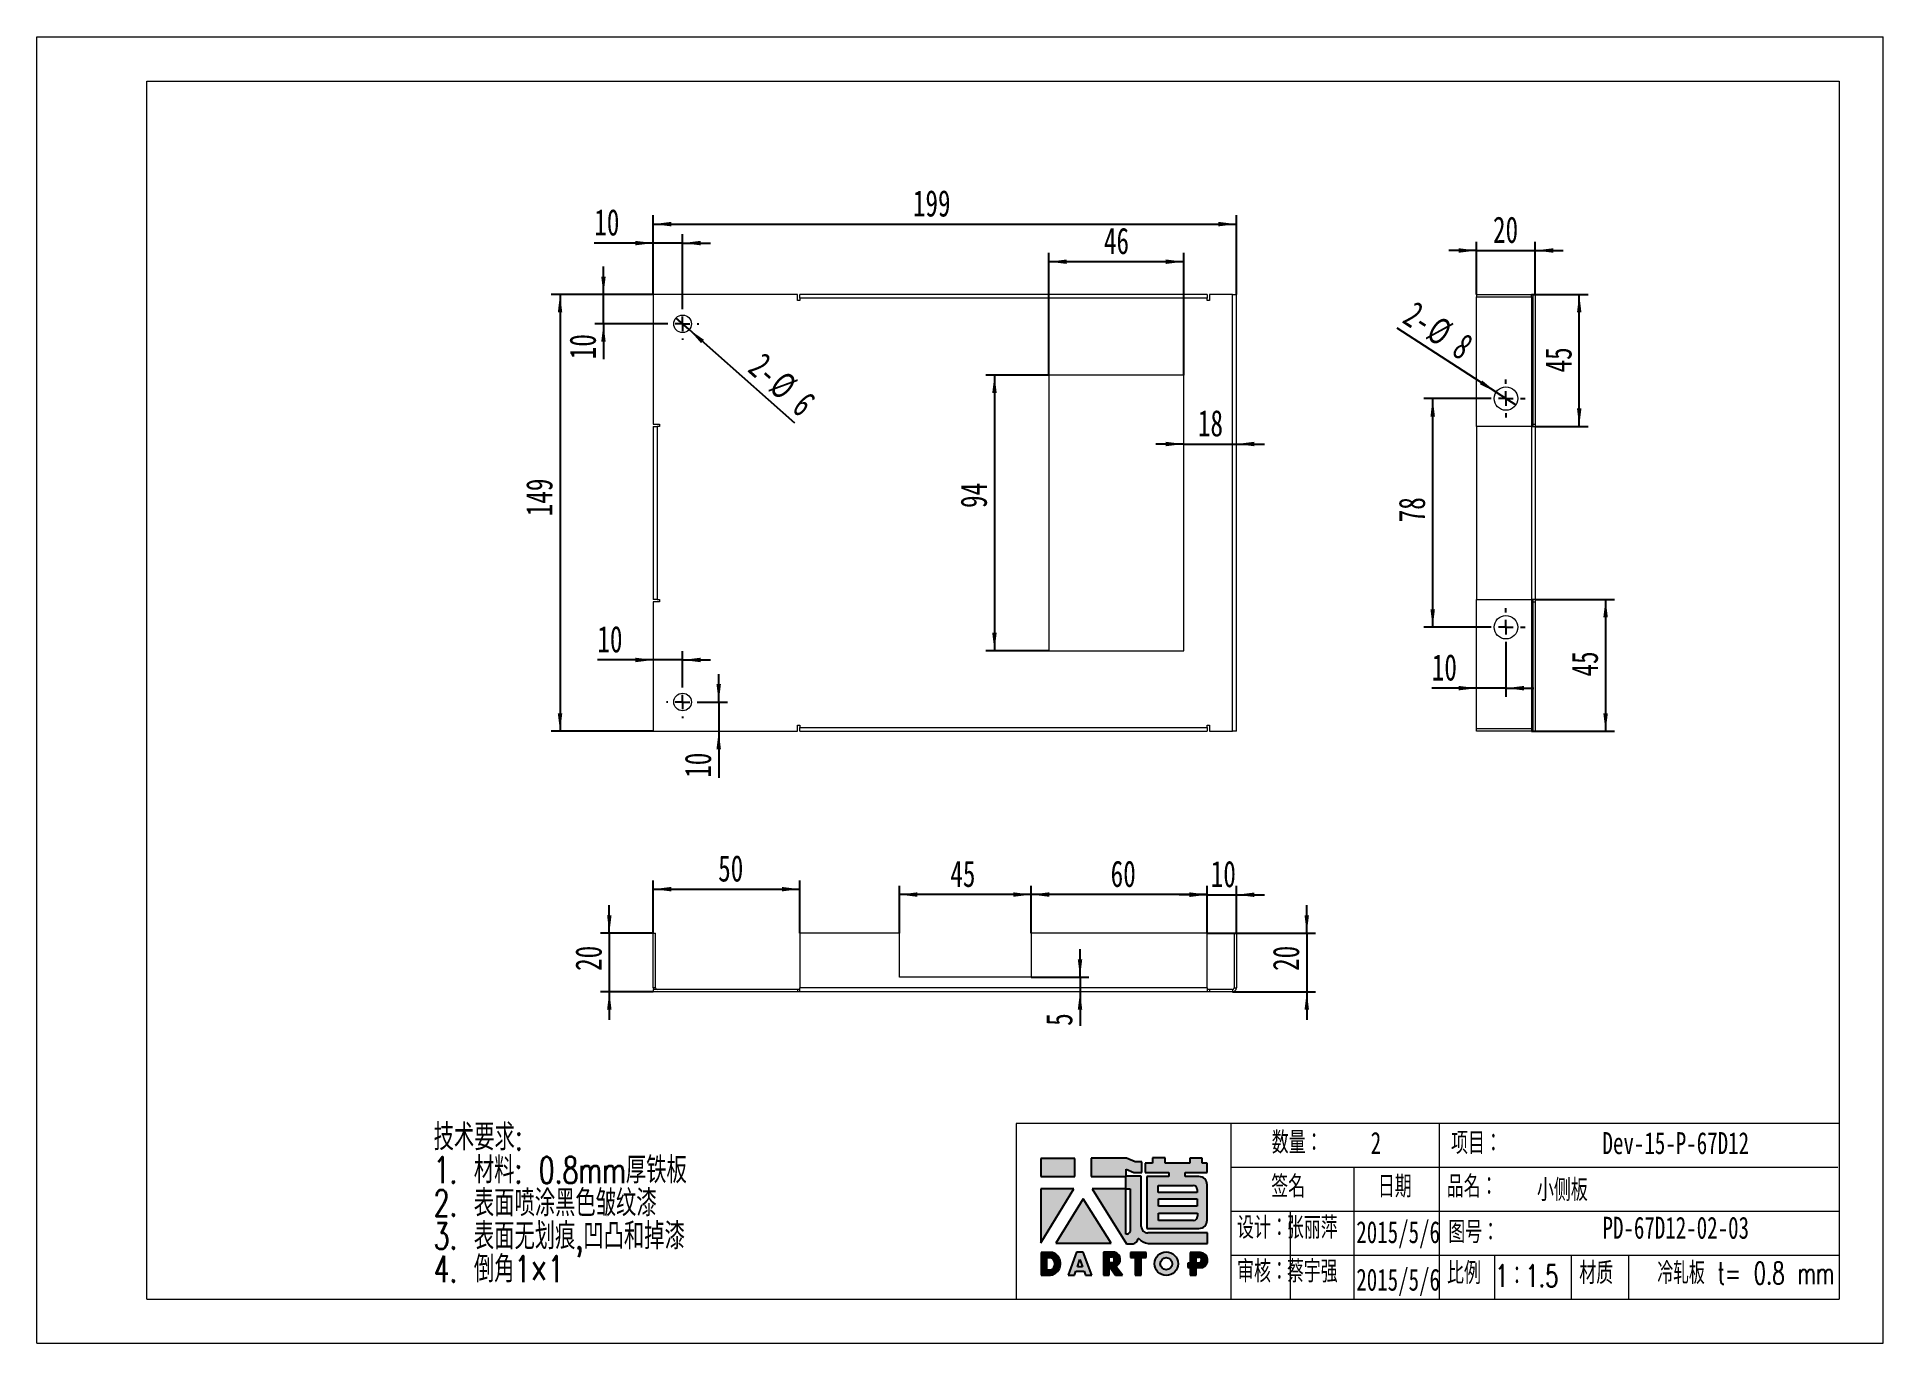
# Model space of a CAD drawing. Header units: millimetres. Extents: x 0 to 420, y 0 to 297.
import ezdxf

# ---------------------------------------------------------------- set-up
doc = ezdxf.new("R2010")
doc.units = ezdxf.units.MM
for name, color, linetype in [('10', 7, 'Continuous'), ('5', 7, 'Continuous'), ('9', 7, 'Continuous')]:
    doc.layers.add(name, color=color, linetype=linetype)
doc.layers.add('A-TITLEBLOCK', color=7, linetype='Continuous', lineweight=15)
doc.styles.add('SLDTEXTSTYLE0', font='TXT', dxfattribs={"width": 0.7, "bigfont": 'bigfont'})
doc.styles.add('SLDTEXTSTYLE1', font='TXT', dxfattribs={"width": 0.7})
doc.styles.add('SLDTEXTSTYLE2', font='TXT', dxfattribs={"width": 0.6538461538461539, "bigfont": 'bigfont'})
doc.dimstyles.new('SLDDIMSTYLE0', dxfattribs={"dimtxt": 6, "dimasz": 4.08, "dimexe": 0, "dimexo": 0.0625, "dimgap": 1.5, "dimtad": 2, "dimlfac": 1.5, "dimrnd": 1e-09, "dimzin": 12, "dimdsep": 46, "dimtxsty": 'SLDTEXTSTYLE1', "dimsah": 1, "dimcen": 0.09, "dimadec": 0, "dimazin": 3, "dimtfac": 1, "dimtmove": 0, "dimatfit": 0, "dimfxl": 0, "dimfrac": 2, "dimtolj": 1, "dimtzin": 12, "dimarcsym": 0})
doc.dimstyles.new('SLDDIMSTYLE1', dxfattribs={"dimtxt": 6, "dimasz": 4.08, "dimexe": 0, "dimexo": 0.0625, "dimgap": 1.5, "dimtad": 2, "dimlfac": 1.5, "dimrnd": 1e-09, "dimzin": 12, "dimdsep": 46, "dimtxsty": 'SLDTEXTSTYLE1', "dimsah": 1, "dimcen": 0.09, "dimadec": 0, "dimazin": 3, "dimtfac": 1, "dimtofl": 0, "dimtmove": 0, "dimatfit": 3, "dimfxl": 0, "dimfrac": 2, "dimtolj": 1, "dimtzin": 12, "dimarcsym": 0})
doc.dimstyles.new('SLDDIMSTYLE2', dxfattribs={"dimtxt": 6, "dimasz": 4.08, "dimexe": 0, "dimexo": 0.0625, "dimgap": 1.5, "dimtad": 2, "dimlfac": 1.5, "dimrnd": 1e-09, "dimzin": 12, "dimdsep": 46, "dimtxsty": 'SLDTEXTSTYLE1', "dimblk1": 'NONE', "dimsah": 1, "dimcen": 0, "dimadec": 0, "dimazin": 3, "dimtfac": 1, "dimtmove": 0, "dimatfit": 3, "dimldrblk": 'NONE', "dimfxl": 0, "dimfrac": 2, "dimtolj": 1, "dimtzin": 12, "dimarcsym": 0})

msp = doc.modelspace()

# ---------------------------------------------------------------- texts
at = {"layer": 'A-TITLEBLOCK', "char_height": 5, "attachment_point": 1}
for s, insert, style in [('\\M+19094\\M+197CA\\M+18146', (281.0094267019112, 48.30009553161197), 'SLDTEXTSTYLE0'), ('2', (303.5091443978695, 48.23617575854263), 'SLDTEXTSTYLE1'), ('项\\M+196DA\\M+18146', (321.7969634785719, 48.17757254971441), 'SLDTEXTSTYLE0'), ('Dev-15-P-67D12', (356.2498331785072, 48.17757266612975), 'SLDTEXTSTYLE1'), ('签\\M+196BC', (280.8922542464589, 38.31489987202549), 'SLDTEXTSTYLE0'), ('\\M+193FA\\M+18AFA', (305.1421560770414, 38.31489987202549), 'SLDTEXTSTYLE0'), ('\\M+19569\\M+196BC\\M+18146', (320.8240622111781, 38.31489987202558), 'SLDTEXTSTYLE0'), ('\\M+18FAC侧\\M+194C2', (341.338748768423, 37.51797623285471), 'SLDTEXTSTYLE0'), ('设计\\M+18146', (273.1074664811462, 28.93932295717106), 'SLDTEXTSTYLE0'), ('张丽\\M+1E4CA', (284.4494048253, 28.93932307358638), 'SLDTEXTSTYLE0'), ('2015/5/6', (300.2309460937724, 27.9393233753349), 'SLDTEXTSTYLE1'), ('图\\M+18D86\\M+18146', (321.165024448411, 27.93932325891958), 'SLDTEXTSTYLE0'), ('PD-67D12-02-03', (356.2498331785072, 28.93932307358637), 'SLDTEXTSTYLE1'), ('审\\M+18A6A\\M+18146', (273.1074664811461, 19.00552373053996), 'SLDTEXTSTYLE0'), ('\\M+1E4EF\\M+18946强', (284.4494048253, 19.00552384695528), 'SLDTEXTSTYLE0'), ('2015/5/6', (300.2309460937725, 17.12635726808131), 'SLDTEXTSTYLE1'), ('\\M+194E4\\M+197E1', (320.8909396574586, 18.62635693187385), 'SLDTEXTSTYLE0'), ('1\\M+181461.5', (331.863569109948, 18.00552414870381), 'SLDTEXTSTYLE0'), ('\\M+18DDE质', (350.9636854607982, 18.62635693187384), 'SLDTEXTSTYLE0'), ('\\M+197E2轧\\M+194C2 t= 0.8 mm', (368.7200211266108, 18.62635693187383), 'SLDTEXTSTYLE2')]:
    msp.add_mtext(s, dxfattribs=dict(at, insert=insert, style=style))

# ---------------------------------------------------------------- blocks, each defined once
blk = doc.blocks.new('块1')
at = {"layer": '5'}
for color, points in [(12, [(7.729822768506202, 22.48677738498255), (7.729822768506202, 26.56118224098179), (-0.0686108220727677, 26.56118224098179), (-0.0686108220727677, 22.48677738498255)]), (12, [(-0.04771970653583146, 7.347302008803423), (7.478762869193744, 19.63603448538186), (-0.04771970653583146, 19.63603448538186)]), (12, [(15.94076426689367, 7.265444282803157), (9.565125609747485, 17.40596668841406), (3.412508775829825, 7.265444282803157)]), (8, [(23.89569797004904, 4.063712587108565), (23.89569797004904, 5.190604751141469), (20.33522878362937, 5.190604751141469), (20.33522878362937, 4.061015724040494), (21.44612302452459, 4.061015724040494), (21.44612302452459, -0.00950247634592081), (22.77619072523319, -0.00950247634592081), (22.77619072523319, 4.063712587108565)])]:
    blk.add_hatch(color=color, dxfattribs=at).paths.add_polyline_path(points, flags=0)
h = blk.add_hatch(color=12, dxfattribs=at)
edge = h.paths.add_edge_path(flags=0)
edge.add_line((19.38394999689552, 22.56062384129394), (19.38394999689552, 24.08498602951054))
edge.add_line((19.38394999689552, 24.08498602951054), (21.10508472331591, 23.34144501836078))
edge.add_line((21.10508472331591, 23.34144501836078), (22.96586006538915, 23.34144501836078))
edge.add_line((22.96586006538915, 23.34144501836078), (22.96586006538915, 25.80423623399326))
edge.add_line((22.96586006538915, 25.80423623399326), (21.4307295709883, 25.80423623399326))
edge.add_line((21.4307295709883, 25.80423623399326), (19.43049686857645, 26.59417915377503))
edge.add_line((19.43049686857645, 26.59417915377503), (11.41472237249602, 26.59417915377503))
edge.add_line((11.41472237249602, 26.59417915377503), (11.41472237249602, 22.42903278757316))
edge.add_line((11.41472237249602, 22.42903278757316), (19.2138889846426, 22.42903278757316))
edge.add_line((19.2138889846426, 22.42903278757316), (19.2138889846426, 22.34479547652957))
edge.add_line((19.2138889846426, 22.34479547652957), (19.2138889846426, 19.68267435251857))
edge.add_line((19.2138889846426, 19.68267435251857), (11.65093858437205, 19.68267435251857))
edge.add_line((11.65093858437205, 19.68267435251857), (19.42994710250157, 7.163677361805625))
edge.add_line((19.42994710250157, 7.163677361805624), (20.97034992517888, 7.163677361805624))
edge.add_arc((20.63045323465091, 8.63814758323432), 1.513139846184647, 282.9811251691751, 345.4172256101924)
edge.add_line((22.09484714418974, 8.257171636726847), (22.09484714418969, 8.314841293412767))
edge.add_line((22.09484714418969, 8.314841293412767), (22.23069755353374, 8.314841293412767))
edge.add_arc((25.13725331194361, 11.40306678213124), 4.240896490827906, 226.7357971412295, 259.3209385163939)
edge.add_line((24.35138333869703, 7.235620150071528), (37.86873904313498, 7.235620150071481))
edge.add_line((37.86873904313498, 7.235620150071481), (37.86873904313498, 9.609890801538295))
edge.add_line((37.86873904313498, 9.609890801538295), (24.29381412204463, 9.609890801538434))
edge.add_arc((24.29381412202575, 11.08848079781988), 1.47858999628138, 180.0000000007004, 270.0000000007314, ccw=False)
edge.add_line((22.81522412574437, 11.08848079780181), (22.81522412574444, 22.56062384129394))
edge.add_line((22.81522412574444, 22.56062384129394), (19.38394999689552, 22.56062384129394))
edge = h.paths.add_edge_path(flags=0)
edge.add_line((19.70922720214697, 9.322119648508084), (19.28902369907465, 9.322119648508084))
edge.add_line((19.28902369907465, 9.322119648508084), (19.29250555177082, 19.62945096670751))
edge.add_line((19.29250555177082, 19.62945096670751), (20.28355076055022, 19.62929232771332))
edge.add_line((20.28355076055022, 19.62929232771332), (20.28355076055022, 9.912800711723456))
edge.add_arc((18.34910674726315, 11.21912485719966), 2.334214303271304, 305.6398792732127, 325.968963113898, ccw=False)
h = blk.add_hatch(color=12, dxfattribs=at)
edge = h.paths.add_edge_path(flags=0)
edge.add_line((37.84546560721152, 23.34271413038237), (37.84546560721152, 25.45943435906698))
edge.add_line((37.84546560721152, 25.45943435906698), (36.64276041010927, 25.45943435906698))
edge.add_line((36.64276041010927, 25.45943435906698), (36.64276041010927, 26.60353885500371))
edge.add_line((36.64276041010927, 26.60353885500371), (33.8937461392912, 26.60353885500371))
edge.add_line((33.8937461392912, 26.60353885500371), (33.8937461392912, 25.51662371996509))
edge.add_line((33.8937461392912, 25.51662371996509), (28.28136622739996, 25.51662371996509))
edge.add_line((28.28136622739996, 25.51662371996509), (28.28136622739996, 26.66072821589707))
edge.add_line((28.28136622739996, 26.66072821589707), (25.34194959501901, 26.66072821589707))
edge.add_line((25.34194959501901, 26.66072821589707), (25.34194959501901, 25.49544541295903))
edge.add_line((25.34194959501901, 25.49544541295903), (23.71775697571455, 25.49544541295903))
edge.add_line((23.71775697571455, 25.49544541295903), (23.71775697571455, 23.38626053695338))
edge.add_line((23.71775697571455, 23.38626053695338), (29.07761094507538, 23.38626053695338))
edge.add_line((29.07761094507538, 23.38626053695338), (29.07761094507538, 22.45338387466311))
edge.add_line((29.07761094507538, 22.45338387466311), (24.08316824545665, 22.45338387466311))
edge.add_line((24.08316824545665, 22.45338387466311), (24.08316824545665, 10.64255139727371))
edge.add_line((24.08316824545665, 10.64255139727371), (35.93986917121389, 10.64255139727371))
edge.add_arc((35.9398691712322, 12.49078889258355), 1.848237495309883, 269.9999999994329, 359.9999999994308)
edge.add_line((37.78810666654208, 12.49078889256516), (37.78810666654213, 20.57912958272879))
edge.add_arc((35.93986917122304, 20.57912958271967), 1.848237495319111, 2.828264897405108e-10, 90.00000000028393)
edge.add_line((35.93986917121389, 22.42736707803878), (32.80557556806829, 22.4273670780388))
edge.add_line((32.80557556806829, 22.4273670780388), (32.80557556806829, 23.34271413038237))
edge.add_line((32.80557556806829, 23.34271413038237), (37.84546560721152, 23.34271413038237))
h.paths.add_polyline_path([(26.73505715369024, 15.67680154619349), (26.73505715369024, 17.39303760959296), (35.49723089837269, 17.39303760959296), (35.49723089837269, 15.67680154619349)], flags=0)
edge = h.paths.add_edge_path(flags=0)
edge.add_line((26.6776982131613, 20.42510489063192), (34.63047109115646, 20.42510489063192))
edge.add_arc((34.63047109112455, 19.50098614301564), 0.9241187476163281, -1.9737740331038367e-09, 89.99999999802071, ccw=False)
edge.add_line((35.55458983874093, 19.50098614298382), (35.55458983874093, 18.8232475490373))
edge.add_line((35.55458983874093, 18.8232475490373), (26.6776982131613, 18.8232475490373))
edge.add_line((26.6776982131613, 18.8232475490373), (26.6776982131613, 20.42510489063192))
edge = h.paths.add_edge_path(flags=0)
edge.add_line((26.73505715369024, 12.47316618245331), (26.73505715369024, 14.1322128849729))
edge.add_line((26.73505715369024, 14.1322128849729), (35.61176552395117, 14.1322128849729))
edge.add_line((35.61176552395117, 14.1322128849729), (35.61176552395117, 13.39728493009842))
edge.add_arc((34.68764677632923, 13.39728493007518), 0.9241187476219043, -89.99999999855493, 1.440412233932875e-09, ccw=False)
edge.add_line((34.68764677635255, 12.47316618245327), (26.73505715369024, 12.47316618245331))
h = blk.add_hatch(color=8, dxfattribs=at)
edge = h.paths.add_edge_path(flags=0)
edge.add_arc((1.781535706601056, 2.636675427794564), 2.661051678329958, 278.6604405932824, 432.3203452583787)
edge.add_line((2.589683156164924, 5.172043987689964), (0.007623424674751966, 5.172043987689964))
edge.add_line((0.007623424674751966, 5.172043987689964), (0.007623424674751966, 0.005964826539925916))
edge.add_line((0.007623424674751966, 0.005964826539925708), (2.182232309018872, 0.005964826539925708))
edge = h.paths.add_edge_path(flags=0)
edge.add_line((1.317716286528437, 4.040709931564966), (2.120864402698097, 4.040709931564966))
edge.add_arc((1.576839423670817, 2.56861929511785), 1.56939925440307, -65.78573481728489, 69.71773257233048, ccw=False)
edge.add_line((2.220528709441949, 1.137298882664941), (1.317716286528437, 1.137298882664941))
edge.add_line((1.317716286528437, 1.137298882664941), (1.317716286528437, 4.040709931564966))
h = blk.add_hatch(color=8, dxfattribs=at)
h.paths.add_polyline_path([(11.57378806062193, -0.01077158836922283), (9.584550682216365, 5.214559240722975), (8.110994002706763, 5.214559240722975), (6.215949900704898, 0.0004124614018299262), (7.611806290380329, 0.0004124614018299262), (7.940199968915097, 0.92448465897523), (9.83121245213925, 0.92448465897523), (10.1667530913423, -0.01077158836922283)], flags=0)
h.paths.add_polyline_path([(8.29828102265634, 1.920499644777673), (8.873336470949123, 3.558923276789683), (9.469832801328627, 1.920499644777673)], flags=0)
h = blk.add_hatch(color=8, dxfattribs=at)
edge = h.paths.add_edge_path(flags=0)
edge.add_arc((16.38131025106338, 3.598662347246316), 1.653253247824954, 290.6073250211866, 437.2124199352527)
edge.add_line((16.74723654785621, 5.210910543635211), (14.20771793933923, 5.210910543635211))
edge.add_line((14.20771793933923, 5.210910543635211), (14.20771793933923, -0.00244304066947798))
edge.add_line((14.20771793933923, -0.002443040669477738), (15.54969724115218, -0.002443040669477738))
edge.add_line((15.54969724115218, -0.002443040669477738), (15.54969724115218, 2.064305901793009))
edge.add_line((15.54969724115218, 2.064305901793009), (16.92906064484401, -0.0210831236344915))
edge.add_line((16.92906064484401, -0.0210831236344914), (18.55068768830365, -0.0210831236344914))
edge.add_line((18.55068768830365, -0.0210831236344914), (16.96319144109021, 2.051193258011665))
edge = h.paths.add_edge_path(flags=0)
edge.add_arc((15.97594930397256, 3.521484471871754), 0.7022768470381889, -77.47302943994771, 76.71957553051169, ccw=False)
edge.add_line((16.1282725600419, 2.835926016635198), (15.53741912940099, 2.835926016635194))
edge.add_line((15.53741912940099, 2.835926016635194), (15.53741912940099, 4.204980620062136))
edge.add_line((15.53741912940099, 4.204980620062136), (16.13727439592916, 4.204980620062136))
h = blk.add_hatch(color=8, dxfattribs=at)
edge = h.paths.add_edge_path(flags=0)
edge.add_arc((28.50786990324971, 2.622953153925888), 2.676636592785213, 0, 360)
edge = h.paths.add_edge_path(flags=0)
edge.add_arc((28.50786990324971, 2.622953153925888), 1.375082885538559, 0, 360)
h = blk.add_hatch(color=8, dxfattribs=at)
edge = h.paths.add_edge_path(flags=0)
edge.add_arc((36.1734741262733, 3.447335049427707), 1.757251622275269, 288.8958684179252, 445.2442177897109)
edge.add_line((36.31916571283577, 5.198536701321059), (36.24234735892284, 5.198536701321059))
edge.add_line((36.24234735892284, 5.198536701321059), (33.97841013464647, 5.198536701321059))
edge.add_line((33.97841013464647, 5.198536701321059), (33.97841013464647, 2.765490298920264))
edge.add_line((33.97841013464647, 2.765490298920264), (33.37769893006926, 2.765490298920264))
edge.add_line((33.37769893006926, 2.765490298920264), (33.37769893006926, 1.777883180287413))
edge.add_line((33.37769893006926, 1.777883180287413), (33.9686975984198, 1.777883180287413))
edge.add_line((33.9686975984198, 1.777883180287413), (33.9686975984198, 0.006678702039386142))
edge.add_line((33.9686975984198, 0.006678702039386244), (35.29033555050536, 0.006678702039386244))
edge.add_line((35.29033555050536, 0.006678702039386244), (35.29033555050536, 1.784783976974394))
edge.add_line((35.29033555050536, 1.784783976974394), (36.7425586502883, 1.784783976974394))
edge = h.paths.add_edge_path(flags=0)
edge.add_arc((35.81200594606526, 3.462404376208358), 0.7030637749232741, -79.01085638112971, 72.55127628001378, ccw=False)
edge.add_line((35.94602606755443, 2.772232456578624), (35.27072722273277, 2.772232456578613))
edge.add_line((35.27072722273277, 2.772232456578613), (35.27072722273277, 4.133117151306652))
edge.add_line((35.27072722273277, 4.133117151306652), (36.0228211374754, 4.133117151306652))
at = {"layer": '9'}
for p, q in [((7.729822768506202, 26.56118224098179), (-0.0686108220727677, 26.56118224098179)), ((-0.0686108220727677, 26.56118224098179), (-0.0686108220727677, 22.48677738498255)), ((7.729822768506202, 22.48677738498255), (7.729822768506202, 26.56118224098179)), ((19.43049686857645, 26.59417915377503), (11.41472237249602, 26.59417915377503)), ((11.41472237249602, 26.59417915377503), (11.41472237249602, 22.42903278757316)), ((21.4307295709883, 25.80423623399326), (19.43049686857645, 26.59417915377503)), ((22.96586006538915, 25.80423623399326), (21.4307295709883, 25.80423623399326)), ((22.96586006538915, 23.34144501836078), (22.96586006538915, 25.80423623399326)), ((25.34194959501901, 25.49544541295903), (23.71775697571455, 25.49544541295903)), ((23.71775697571455, 25.49544541295903), (23.71775697571455, 23.38626053695338)), ((28.28136622739996, 26.66072821589707), (25.34194959501901, 26.66072821589707)), ((25.34194959501901, 26.66072821589707), (25.34194959501901, 25.49544541295903)), ((28.28136622739996, 25.51662371996509), (28.28136622739996, 26.66072821589707)), ((33.8937461392912, 25.51662371996509), (28.28136622739996, 25.51662371996509)), ((36.64276041010927, 26.60353885500371), (33.8937461392912, 26.60353885500371)), ((33.8937461392912, 26.60353885500371), (33.8937461392912, 25.51662371996509)), ((36.64276041010927, 25.45943435906698), (36.64276041010927, 26.60353885500371)), ((37.84546560721152, 25.45943435906698), (36.64276041010927, 25.45943435906698)), ((37.84546560721152, 23.34271413038237), (37.84546560721152, 25.45943435906698)), ((-0.0686108220727677, 22.48677738498255), (7.729822768506202, 22.48677738498255)), ((11.41472237249602, 22.42903278757316), (19.2138889846426, 22.42903278757316)), ((19.2138889846426, 22.42903278757316), (19.2138889846426, 22.34479547652957)), ((19.2138889846426, 22.34479547652957), (19.2138889846426, 19.68267435251857)), ((19.38394999689552, 24.08498602951054), (21.10508472331591, 23.34144501836078)), ((19.38394999689552, 22.56062384129394), (19.38394999689552, 24.08498602951054)), ((22.81522412574444, 22.56062384129394), (19.38394999689552, 22.56062384129394)), ((21.10508472331591, 23.34144501836078), (22.96586006538915, 23.34144501836078)), ((22.81522412574444, 11.08848079780181), (22.81522412574444, 22.56062384129394)), ((23.71775697571455, 23.38626053695338), (29.07761094507538, 23.38626053695338)), ((29.07761094507538, 22.45338387466311), (24.08316824545665, 22.45338387466311)), ((24.08316824545665, 22.45338387466311), (24.08316824545665, 10.64255139727371)), ((29.07761094507538, 23.38626053695338), (29.07761094507538, 22.45338387466311)), ((32.80557556806829, 22.4273670780388), (32.80557556806829, 23.34271413038237)), ((32.80557556806829, 23.34271413038237), (37.84546560721152, 23.34271413038237)), ((35.93986917121389, 22.4273670780388), (32.80557556806829, 22.4273670780388)), ((7.478762869193744, 19.63603448538186), (-0.04771970653583146, 19.63603448538186)), ((-0.04771970653583146, 19.63603448538186), (-0.04771970653583146, 7.347302008803423)), ((-0.04771970653583146, 7.347302008803423), (7.478762869193744, 19.63603448538186)), ((9.565125609747485, 17.40596668841406), (3.412508775829825, 7.265444282803157)), ((15.94076426689367, 7.265444282803157), (9.565125609747485, 17.40596668841406)), ((19.2138889846426, 19.68267435251857), (11.65093858437205, 19.68267435251857)), ((11.65093858437205, 19.68267435251857), (19.42994710250157, 7.163677361805624)), ((19.28902369907465, 9.322119648508084), (19.29250555177082, 19.62945096670751)), ((19.29250555177082, 19.62945096670751), (20.28355076055022, 19.62929232771332)), ((20.28355076055022, 19.62929232771332), (20.28355076055022, 9.912800711723456)), ((26.6776982131613, 18.8232475490373), (26.6776982131613, 20.42510489063192)), ((26.6776982131613, 20.42510489063192), (34.63047109115646, 20.42510489063192)), ((35.55458983874093, 18.8232475490373), (26.6776982131613, 18.8232475490373)), ((26.73505715369024, 15.67680154619349), (26.73505715369024, 17.39303760959296)), ((26.73505715369024, 17.39303760959296), (35.49723089837269, 17.39303760959296)), ((35.49723089837269, 17.39303760959296), (35.49723089837269, 15.67680154619349)), ((35.55458983874093, 19.50098614298382), (35.55458983874093, 18.8232475490373)), ((37.78810666654213, 12.49078889256516), (37.78810666654213, 20.57912958272879)), ((35.49723089837269, 15.67680154619349), (26.73505715369024, 15.67680154619349)), ((26.73505715369024, 12.47316618245331), (26.73505715369024, 14.1322128849729)), ((26.73505715369024, 14.1322128849729), (35.61176552395117, 14.1322128849729)), ((35.61176552395117, 14.1322128849729), (35.61176552395117, 13.39728493009842)), ((19.70922720214697, 9.322119648508084), (19.28902369907465, 9.322119648508084)), ((24.08316824545665, 10.64255139727371), (35.93986917121389, 10.64255139727371)), ((37.86873904313498, 9.609890801538295), (24.29381412204463, 9.609890801538434)), ((34.68764677635255, 12.47316618245331), (26.73505715369024, 12.47316618245331)), ((37.86873904313498, 7.235620150071481), (37.86873904313498, 9.609890801538295)), ((2.589683156164924, 5.172043987689964), (0.007623424674751966, 5.172043987689964)), ((0.007623424674751966, 5.172043987689964), (0.007623424674751966, 0.005964826539925708)), ((3.412508775829825, 7.265444282803157), (15.94076426689367, 7.265444282803157)), ((8.110994002706763, 5.214559240722975), (6.215949900704898, 0.0004124614018299262)), ((9.584550682216365, 5.214559240722975), (8.110994002706763, 5.214559240722975)), ((11.57378806062193, -0.01077158836922283), (9.584550682216365, 5.214559240722975)), ((16.74723654785621, 5.210910543635211), (14.20771793933923, 5.210910543635211)), ((14.20771793933923, 5.210910543635211), (14.20771793933923, -0.002443040669477738)), ((15.53741912940099, 2.835926016635194), (15.53741912940099, 4.204980620062136)), ((15.53741912940099, 4.204980620062136), (16.13727439592916, 4.204980620062136)), ((19.42994710250157, 7.163677361805624), (20.97034992517888, 7.163677361805624)), ((23.89569797004904, 5.190604751141469), (20.33522878362937, 5.190604751141469)), ((20.33522878362937, 5.190604751141469), (20.33522878362937, 4.061015724040494)), ((22.09484714418969, 8.25717163672686), (22.09484714418969, 8.314841293412767)), ((22.09484714418969, 8.314841293412767), (22.23069755353374, 8.314841293412767)), ((23.89569797004904, 4.063712587108565), (23.89569797004904, 5.190604751141469)), ((24.35138333869702, 7.235620150071481), (37.86873904313498, 7.235620150071481)), ((36.24234735892284, 5.198536701321059), (33.97841013464647, 5.198536701321059)), ((33.97841013464647, 5.198536701321059), (33.97841013464647, 2.765490298920264)), ((36.31916571283577, 5.198536701321059), (36.24234735892284, 5.198536701321059)), ((0.007623424674751966, 0.005964826539925708), (2.182232309018872, 0.005964826539925708)), ((1.317716286528437, 1.137298882664941), (1.317716286528437, 4.040709931564966)), ((1.317716286528437, 4.040709931564966), (2.120864402698097, 4.040709931564966)), ((2.220528709441949, 1.137298882664941), (1.317716286528437, 1.137298882664941)), ((6.215949900704898, 0.0004124614018299262), (7.611806290380329, 0.0004124614018299262)), ((7.611806290380329, 0.0004124614018299262), (7.940199968915097, 0.92448465897523)), ((7.940199968915097, 0.92448465897523), (9.83121245213925, 0.92448465897523)), ((8.29828102265634, 1.920499644777673), (8.873336470949123, 3.558923276789683)), ((9.469832801328627, 1.920499644777673), (8.29828102265634, 1.920499644777673)), ((8.873336470949123, 3.558923276789683), (9.469832801328627, 1.920499644777673)), ((9.83121245213925, 0.92448465897523), (10.1667530913423, -0.01077158836922283)), ((16.1282725600419, 2.835926016635194), (15.53741912940099, 2.835926016635194)), ((15.54969724115218, -0.002443040669477738), (15.54969724115218, 2.064305901793009)), ((15.54969724115218, 2.064305901793009), (16.92906064484401, -0.0210831236344914)), ((18.55068768830365, -0.0210831236344914), (16.96319144109021, 2.051193258011665)), ((20.33522878362937, 4.061015724040494), (21.44612302452459, 4.061015724040494)), ((21.44612302452459, 4.061015724040494), (21.44612302452459, -0.00950247634592081)), ((22.77619072523319, -0.00950247634592081), (22.77619072523319, 4.063712587108565)), ((22.77619072523319, 4.063712587108565), (23.89569797004904, 4.063712587108565)), ((33.97841013464647, 2.765490298920264), (33.37769893006926, 2.765490298920264)), ((33.37769893006926, 2.765490298920264), (33.37769893006926, 1.777883180287413)), ((33.37769893006926, 1.777883180287413), (33.9686975984198, 1.777883180287413)), ((33.9686975984198, 1.777883180287413), (33.9686975984198, 0.006678702039386244)), ((33.9686975984198, 0.006678702039386244), (35.29033555050536, 0.006678702039386244)), ((35.27072722273277, 2.772232456578613), (35.27072722273277, 4.133117151306652)), ((35.27072722273277, 4.133117151306652), (36.0228211374754, 4.133117151306652)), ((35.94602606755443, 2.772232456578613), (35.27072722273277, 2.772232456578613)), ((35.29033555050536, 0.006678702039386244), (35.29033555050536, 1.784783976974394)), ((35.29033555050536, 1.784783976974394), (36.7425586502883, 1.784783976974394)), ((10.1667530913423, -0.01077158836922283), (11.57378806062193, -0.01077158836922283)), ((14.20771793933923, -0.002443040669477738), (15.54969724115218, -0.002443040669477738)), ((16.92906064484401, -0.0210831236344914), (18.55068768830365, -0.0210831236344914)), ((21.44612302452459, -0.00950247634592081), (22.77619072523319, -0.00950247634592081))]:
    blk.add_line(p, q, dxfattribs=at)
for radius in [2.676636592785211, 1.375082885538561]:
    blk.add_circle((28.50786990324971, 2.622953153925888), radius, dxfattribs=at)
for centre, radius, start, end in [((35.93986917122304, 20.57912958271967), 1.848237495319129, 2.828264897405108e-10, 90.00000000028393), ((34.63047109112455, 19.50098614301564), 0.924118747616383, 359.9999999980279, 89.99999999802154), ((34.68764677632923, 13.39728493007518), 0.9241187476219395, 270.0000000014467, 1.44122564053541e-09), ((18.34910674726315, 11.21912485719966), 2.334214303271307, 305.6398792732136, 325.9689631138988), ((24.29381412202575, 11.08848079781988), 1.47858999628145, 180.0000000007012, 270.0000000007323), ((35.9398691712322, 12.49078889258355), 1.848237495309931, 269.9999999994329, 359.9999999994308), ((1.781535706601056, 2.636675427794564), 2.661051678329964, 278.6604405932824, 72.32034525837781), ((15.97594930397256, 3.521484471871754), 0.7022768470381929, 282.5269705600539, 76.71957553051254), ((16.38131025106338, 3.598662347246316), 1.653253247824956, 290.6073250211866, 77.21241993525202), ((20.63045323465091, 8.63814758323432), 1.513139846184699, 282.9811251691751, 345.4172256101924), ((25.13725331194361, 11.40306678213124), 4.240896490827954, 226.7357971412295, 259.3209385163939), ((36.1734741262733, 3.447335049427707), 1.757251622275277, 288.8958684179252, 85.24421778971008), ((1.576839423670817, 2.56861929511785), 1.569399254403071, 294.2142651827166, 69.71773257233134), ((35.81200594606526, 3.462404376208358), 0.7030637749232848, 280.9891436188718, 72.55127628001459)]:
    blk.add_arc(centre, radius, start, end, dxfattribs=at)
blk = doc.blocks.new('SW_NOTE_0')
at = {"layer": 'A-TITLEBLOCK', "color": 0, "char_height": 6, "attachment_point": 1, "style": 'SLDTEXTSTYLE0'}
for s, insert in [('\\M+18B5A术\\M+19776\\M+18B81:', (0, 7.734406438631789)), ('1. \\M+18DDE\\M+197BF: 0.8mm\\M+18CFA铁\\M+194C2', (0, 0.2344066062698533)), ('2. \\M+1955C\\M+196CA喷涂\\M+1FC4B\\M+19046皱纹\\M+18EBD', (0, -7.265593226092084)), ('3. \\M+1955C\\M+196CA\\M+19DD9划\\M+18DAD,\\M+1899A\\M+193CA\\M+19861\\M+19D7B\\M+18EBD', (0, -14.76559305845402)), ('4. \\M+1937C\\M+18A701\\M+1817E1', (0, -22.26559289081596))]:
    blk.add_mtext(s, dxfattribs=dict(at, insert=insert))
blk = doc.blocks.new('_D')
at = {"layer": '10'}
for p, q in [((140.2991471999804, 238.6522330896008), (140.2991471999804, 252.3377062101402)), ((146.9658138666471, 235.6522330896008), (146.9658138666471, 252.3377062101402)), ((140.2991471999804, 250.3377062101402), (126.8776744061648, 250.3377062101402)), ((146.9658138666471, 250.3377062101402), (140.2991471999804, 250.3377062101402)), ((146.9658138666471, 250.3377062101402), (153.3158138666471, 250.3377062101402))]:
    blk.add_line(p, q, dxfattribs=at)
for points in [[(140.2991471999804, 250.3377062101402), (136.2191471999804, 250.8457062101402), (136.2191471999804, 249.8297062101402)], [(146.9658138666471, 250.3377062101402), (151.0458138666471, 249.8297062101402), (151.0458138666471, 250.8457062101402)]]:
    blk.add_solid(points, dxfattribs=at)
at = {"layer": '10', "insert": (126.8776744061648, 258.0721127651873), "char_height": 6, "attachment_point": 1, "style": 'SLDTEXTSTYLE1'}
blk.add_mtext('10', dxfattribs=at)
blk = doc.blocks.new('_D_1')
at = {"layer": '10'}
for p, q in [((128.965813866647, 238.6522330896008), (128.965813866647, 245.0022330896008)), ((140.2991471999804, 238.6522330896008), (126.965813866647, 238.6522330896008)), ((128.965813866647, 231.9855664229341), (128.965813866647, 238.6522330896008)), ((143.2991471999804, 231.9855664229341), (126.965813866647, 231.9855664229341)), ((128.965813866647, 231.9855664229341), (128.965813866647, 223.926210307347))]:
    blk.add_line(p, q, dxfattribs=at)
for points in [[(128.965813866647, 238.6522330896008), (129.473813866647, 242.7322330896008), (128.457813866647, 242.7322330896008)], [(128.965813866647, 231.9855664229341), (128.457813866647, 227.9055664229341), (129.473813866647, 227.9055664229341)]]:
    blk.add_solid(points, dxfattribs=at)
at = {"layer": '10', "insert": (121.2314073115999, 223.926210307347), "char_height": 6, "attachment_point": 1, "rotation": 90, "style": 'SLDTEXTSTYLE1'}
blk.add_mtext('10', dxfattribs=at)
blk = doc.blocks.new('_D_2')
at = {"layer": '10'}
for p, q in [((140.2991471999804, 155.5458490343918), (127.5819075301615, 155.5458490343918)), ((146.9658138666471, 155.5458490343918), (140.2991471999804, 155.5458490343918)), ((146.9658138666471, 149.6522330896008), (146.9658138666471, 157.5458490343918)), ((146.9658138666471, 155.5458490343918), (153.3158138666471, 155.5458490343918))]:
    blk.add_line(p, q, dxfattribs=at)
for points in [[(140.2991471999804, 155.5458490343918), (136.2191471999804, 156.0538490343918), (136.2191471999804, 155.0378490343917)], [(146.9658138666471, 155.5458490343918), (151.0458138666471, 155.0378490343917), (151.0458138666471, 156.0538490343918)]]:
    blk.add_solid(points, dxfattribs=at)
at = {"layer": '10', "insert": (127.5819075301615, 163.2802555894389), "char_height": 6, "attachment_point": 1, "style": 'SLDTEXTSTYLE1'}
blk.add_mtext('10', dxfattribs=at)
blk = doc.blocks.new('_D_3')
at = {"layer": '10'}
for p, q in [((155.1861970603553, 145.9855664229341), (155.1861970603553, 152.3355664229341)), ((150.6324805333138, 145.9855664229341), (157.1861970603553, 145.9855664229341)), ((155.1861970603553, 145.9855664229341), (155.1861970603553, 139.3188997562674)), ((155.1861970603553, 139.3188997562674), (155.1861970603553, 128.7515386424921))]:
    blk.add_line(p, q, dxfattribs=at)
for points in [[(155.1861970603553, 145.9855664229341), (155.6941970603554, 150.0655664229341), (154.6781970603553, 150.0655664229341)], [(155.1861970603553, 139.3188997562674), (154.6781970603553, 135.2388997562674), (155.6941970603554, 135.2388997562674)]]:
    blk.add_solid(points, dxfattribs=at)
at = {"layer": '10', "insert": (147.4517905053083, 128.7515386424921), "char_height": 6, "attachment_point": 1, "rotation": 90.00000000000041, "style": 'SLDTEXTSTYLE1'}
blk.add_mtext('10', dxfattribs=at)
blk = doc.blocks.new('_D_4')
at = {"layer": '10'}
for p, q in [((140.2991471999804, 238.6522330896008), (117.0872865547885, 238.6522330896008)), ((119.0872865547885, 238.6522330896008), (119.0872865547885, 139.3188997562674)), ((140.2991471999804, 139.3188997562674), (117.0872865547885, 139.3188997562674))]:
    blk.add_line(p, q, dxfattribs=at)
for points in [[(119.0872865547885, 238.6522330896008), (118.5792865547885, 234.5722330896008), (119.5952865547885, 234.5722330896008)], [(119.0872865547885, 139.3188997562674), (119.5952865547885, 143.3988997562674), (118.5792865547885, 143.3988997562674)]]:
    blk.add_solid(points, dxfattribs=at)
at = {"layer": '10', "insert": (111.3528799997414, 188.2272771708954), "char_height": 6, "attachment_point": 1, "rotation": 90.00000000000041, "style": 'SLDTEXTSTYLE1'}
blk.add_mtext('149', dxfattribs=at)
blk = doc.blocks.new('_D_5')
at = {"layer": '10'}
for p, q in [((140.2991471999804, 238.6522330896008), (140.2991471999804, 256.6522330896008)), ((272.9658138666471, 238.6522330896008), (272.9658138666471, 256.6522330896008)), ((140.2991471999804, 254.6522330896008), (272.9658138666471, 254.6522330896008))]:
    blk.add_line(p, q, dxfattribs=at)
for points in [[(140.2991471999804, 254.6522330896008), (144.3791471999805, 254.1442330896008), (144.3791471999805, 255.1602330896008)], [(272.9658138666471, 254.6522330896008), (268.8858138666471, 255.1602330896008), (268.8858138666471, 254.1442330896008)]]:
    blk.add_solid(points, dxfattribs=at)
at = {"layer": '10', "insert": (199.3575810484819, 262.3866396446479), "char_height": 6, "attachment_point": 1, "style": 'SLDTEXTSTYLE1'}
blk.add_mtext('199', dxfattribs=at)
blk = doc.blocks.new('_D_6')
at = {"layer": '10'}
for q in [(145.4683528115843, 233.3113154144744), (172.4102629774536, 209.4588017802716)]:
    blk.add_line((148.4632749217099, 230.6598174313937), q, dxfattribs=at)
blk.add_solid([(148.4632749217099, 230.6598174313937), (151.1813552301866, 227.5749343806654), (151.8548357178892, 228.3356445966373)], dxfattribs=at)
at = {"layer": '10', "char_height": 6, "attachment_point": 1, "rotation": 318.48053160887, "style": 'SLDTEXTSTYLE1'}
for s, insert in [('2-', (165.5060228177719, 225.8158473918736)), ('%%c', (170.264554739672, 221.6363604125974)), ('6', (175.5293412886372, 216.9418908307261))]:
    blk.add_mtext(s, dxfattribs=dict(at, insert=insert))
blk = doc.blocks.new('_NONE')
blk = doc.blocks.new('_D_7')
at = {"layer": '10'}
for p, q in [((230.2991471999804, 220.3188997562674), (215.9195755896371, 220.3188997562674)), ((217.9195755896371, 220.3188997562674), (217.9195755896371, 157.6522330896007)), ((230.2991471999804, 157.6522330896007), (215.9195755896371, 157.6522330896007))]:
    blk.add_line(p, q, dxfattribs=at)
for points in [[(217.9195755896371, 220.3188997562674), (217.4115755896371, 216.2388997562674), (218.4275755896371, 216.2388997562674)], [(217.9195755896371, 157.6522330896007), (218.4275755896371, 161.7322330896008), (217.4115755896371, 161.7322330896008)]]:
    blk.add_solid(points, dxfattribs=at)
at = {"layer": '10', "insert": (210.18516903459, 190.0993631363546), "char_height": 6, "attachment_point": 1, "rotation": 90.00000000000041, "style": 'SLDTEXTSTYLE1'}
blk.add_mtext('94', dxfattribs=at)
blk = doc.blocks.new('_D_8')
at = {"layer": '10'}
for p, q in [((230.2991471999804, 220.3188997562674), (230.2991471999804, 248.1065973409844)), ((260.9658138666471, 220.3188997562674), (260.9658138666471, 248.1065973409844)), ((260.9658138666471, 246.1065973409844), (230.2991471999804, 246.1065973409844))]:
    blk.add_line(p, q, dxfattribs=at)
for points in [[(230.2991471999804, 246.1065973409844), (234.3791471999805, 245.5985973409844), (234.3791471999805, 246.6145973409844)], [(260.9658138666471, 246.1065973409844), (256.8858138666471, 246.6145973409844), (256.8858138666471, 245.5985973409844)]]:
    blk.add_solid(points, dxfattribs=at)
at = {"layer": '10', "insert": (242.8187204301639, 253.8410038960315), "char_height": 6, "attachment_point": 1, "style": 'SLDTEXTSTYLE1'}
blk.add_mtext('46', dxfattribs=at)
blk = doc.blocks.new('_D_9')
at = {"layer": '10'}
for p, q in [((260.9658138666471, 204.6485196378812), (254.615813866647, 204.6485196378812)), ((260.9658138666471, 204.6485196378812), (272.9658138666471, 204.6485196378812)), ((272.9658138666471, 204.6485196378812), (279.3158138666471, 204.6485196378812))]:
    blk.add_line(p, q, dxfattribs=at)
for points in [[(260.9658138666471, 204.6485196378812), (256.8858138666471, 205.1565196378812), (256.8858138666471, 204.1405196378812)], [(272.9658138666471, 204.6485196378812), (277.0458138666471, 204.1405196378812), (277.0458138666471, 205.1565196378812)]]:
    blk.add_solid(points, dxfattribs=at)
at = {"layer": '10', "insert": (264.2004414305806, 212.3829261929284), "char_height": 6, "attachment_point": 1, "style": 'SLDTEXTSTYLE1'}
blk.add_mtext('18', dxfattribs=at)
blk = doc.blocks.new('SW_CENTERMARKSYMBOL_0')
at = {"layer": '10', "color": 0}
for p, q in [((-3.333333333333355, 0), (-3.666666666666679, 0)), ((0, 0), (-1.666666666666677, 0)), ((0, 3.333333333333327), (0, 3.666666666666651)), ((0, 0), (0, 1.66666666666665)), ((0, 0), (0, -1.666666666666677)), ((0, 0), (1.66666666666665, 0)), ((3.333333333333327, 0), (3.666666666666651, 0)), ((0, -3.333333333333355), (0, -3.666666666666679))]:
    blk.add_line(p, q, dxfattribs=at)
blk = doc.blocks.new('SW_CENTERMARKSYMBOL_1')
at = {"layer": '10', "color": 0}
for p, q in [((-3.333333333333355, 0), (-3.666666666666679, 0)), ((0, 0), (-1.666666666666677, 0)), ((0, 3.333333333333355), (0, 3.666666666666679)), ((0, 0), (0, 1.666666666666677)), ((0, 0), (0, -1.66666666666665)), ((0, 0), (1.66666666666665, 0)), ((3.333333333333327, 0), (3.666666666666651, 0)), ((0, -3.333333333333327), (0, -3.666666666666651))]:
    blk.add_line(p, q, dxfattribs=at)
blk = doc.blocks.new('_D_10')
at = {"layer": '10'}
for p, q in [((340.0833734414385, 238.6522330896008), (352.9500401081054, 238.6522330896008)), ((350.9500401081054, 208.6522330896008), (350.9500401081054, 238.6522330896008)), ((340.9500401081053, 208.6522330896008), (352.9500401081054, 208.6522330896008))]:
    blk.add_line(p, q, dxfattribs=at)
for points in [[(350.9500401081054, 238.6522330896008), (350.4420401081054, 234.5722330896008), (351.4580401081054, 234.5722330896008)], [(350.9500401081054, 208.6522330896008), (351.4580401081054, 212.7322330896008), (350.4420401081054, 212.7322330896008)]]:
    blk.add_solid(points, dxfattribs=at)
at = {"layer": '10', "insert": (343.2156335530583, 220.9202207595519), "char_height": 6, "attachment_point": 1, "rotation": 90, "style": 'SLDTEXTSTYLE1'}
blk.add_mtext('45', dxfattribs=at)
blk = doc.blocks.new('_D_11')
at = {"layer": '10'}
for p, q in [((340.9500401081053, 169.3188997562674), (358.9500401081054, 169.3188997562674)), ((356.9500401081054, 169.3188997562674), (356.9500401081054, 139.3188997562674)), ((340.0833734414385, 139.3188997562674), (358.9500401081054, 139.3188997562674))]:
    blk.add_line(p, q, dxfattribs=at)
for points in [[(356.9500401081054, 169.3188997562674), (356.4420401081054, 165.2388997562674), (357.4580401081054, 165.2388997562674)], [(356.9500401081054, 139.3188997562674), (357.4580401081054, 143.3988997562674), (356.4420401081054, 143.3988997562674)]]:
    blk.add_solid(points, dxfattribs=at)
at = {"layer": '10', "insert": (349.2156335530584, 151.7828593920114), "char_height": 6, "attachment_point": 1, "rotation": 90.00000000000041, "style": 'SLDTEXTSTYLE1'}
blk.add_mtext('45', dxfattribs=at)
blk = doc.blocks.new('_D_12')
at = {"layer": '10'}
for p, q in [((329.9500401081049, 214.9855664229341), (315.6167067747714, 214.9855664229341)), ((317.6167067747714, 162.9855664229341), (317.6167067747714, 214.9855664229341)), ((329.9500401081049, 162.9855664229341), (315.6167067747714, 162.9855664229341))]:
    blk.add_line(p, q, dxfattribs=at)
for points in [[(317.6167067747714, 214.9855664229341), (317.1087067747715, 210.9055664229341), (318.1247067747714, 210.9055664229341)], [(317.6167067747714, 162.9855664229341), (318.1247067747714, 167.0655664229341), (317.1087067747715, 167.0655664229341)]]:
    blk.add_solid(points, dxfattribs=at)
at = {"layer": '10', "insert": (309.8823002197244, 186.8399941152317), "char_height": 6, "attachment_point": 1, "rotation": 90, "style": 'SLDTEXTSTYLE1'}
blk.add_mtext('78', dxfattribs=at)
blk = doc.blocks.new('_D_13')
at = {"layer": '10'}
for q in [(309.5410020588473, 231.0265882465507), (336.5209372534218, 213.5349047468662)]:
    blk.add_line((332.0458096294546, 216.4362280990021), q, dxfattribs=at)
blk.add_solid([(332.0458096294546, 216.4362280990021), (328.8986880464105, 219.0819963695689), (328.3459859478286, 218.2294845572031)], dxfattribs=at)
at = {"layer": '10', "char_height": 6, "attachment_point": 1, "rotation": 327.0437741999391, "style": 'SLDTEXTSTYLE1'}
for s, insert in [('2-', (313.6986663438585, 237.4395508966251)), ('%%c', (319.0264804170376, 234.015206482972)), ('8', (324.9315868648475, 230.1570022502606))]:
    blk.add_mtext(s, dxfattribs=dict(at, insert=insert))
blk = doc.blocks.new('_D_14')
at = {"layer": '10'}
for p, q in [((327.6167067747715, 248.6522330895956), (321.2667067747715, 248.6522330895956)), ((327.6167067747715, 238.6522330896008), (327.6167067747715, 250.6522330895956)), ((327.6167067747715, 248.6522330895956), (340.9500401081053, 248.6522330895956)), ((340.9500401081053, 238.6522330896008), (340.9500401081053, 250.6522330895956)), ((340.9500401081053, 248.6522330895956), (347.3000401081053, 248.6522330895956))]:
    blk.add_line(p, q, dxfattribs=at)
for points in [[(327.6167067747715, 248.6522330895956), (323.5367067747715, 249.1602330895956), (323.5367067747715, 248.1442330895956)], [(340.9500401081053, 248.6522330895956), (345.0300401081053, 248.1442330895956), (345.0300401081053, 249.1602330895956)]]:
    blk.add_solid(points, dxfattribs=at)
at = {"layer": '10', "insert": (331.3350311767339, 256.3866396446426), "char_height": 6, "attachment_point": 1, "style": 'SLDTEXTSTYLE1'}
blk.add_mtext('20', dxfattribs=at)
blk = doc.blocks.new('_D_15')
at = {"layer": '10'}
for p, q in [((334.2833734414382, 158.6522330896008), (334.2833734414382, 147.1348666154427)), ((327.6167067747715, 149.1348666154427), (317.4115347902123, 149.1348666154427)), ((334.2833734414382, 149.1348666154427), (327.6167067747715, 149.1348666154427)), ((334.2833734414382, 149.1348666154427), (340.6333734414382, 149.1348666154427))]:
    blk.add_line(p, q, dxfattribs=at)
for points in [[(327.6167067747715, 149.1348666154427), (323.5367067747715, 149.6428666154428), (323.5367067747715, 148.6268666154427)], [(334.2833734414382, 149.1348666154427), (338.3633734414382, 148.6268666154427), (338.3633734414382, 149.6428666154428)]]:
    blk.add_solid(points, dxfattribs=at)
at = {"layer": '10', "insert": (317.4115347902123, 156.8692731704899), "char_height": 6, "attachment_point": 1, "style": 'SLDTEXTSTYLE1'}
blk.add_mtext('10', dxfattribs=at)
blk = doc.blocks.new('SW_CENTERMARKSYMBOL_2')
at = {"layer": '10', "color": 0}
for p, q in [((0, 3.333333333333327), (0, 4.333333333333328)), ((-3.333333333333355, 0), (-4.333333333333355, 0)), ((0, 0), (-1.666666666666705, 0)), ((0, 0), (0, 1.66666666666665)), ((0, 0), (0, -1.666666666666677)), ((0, 0), (1.66666666666665, 0)), ((3.333333333333299, 0), (4.3333333333333, 0)), ((0, -3.333333333333327), (0, -4.333333333333328))]:
    blk.add_line(p, q, dxfattribs=at)
blk = doc.blocks.new('SW_CENTERMARKSYMBOL_3')
at = {"layer": '10', "color": 0}
for p, q in [((0, 3.333333333333327), (0, 4.333333333333328)), ((-3.333333333333355, 0), (-4.333333333333355, 0)), ((0, 0), (-1.666666666666705, 0)), ((0, 0), (0, 1.666666666666677)), ((0, 0), (0, -1.666666666666677)), ((0, 0), (1.66666666666665, 0)), ((3.333333333333299, 0), (4.3333333333333, 0)), ((0, -3.333333333333327), (0, -4.333333333333328))]:
    blk.add_line(p, q, dxfattribs=at)
blk = doc.blocks.new('_D_16')
at = {"layer": '10'}
for p, q in [((130.2991471999804, 93.42558441213983), (130.2991471999804, 99.77558441213982)), ((140.2991471999804, 93.42558441213983), (128.2991471999804, 93.42558441213983)), ((130.2991471999804, 93.42558441213983), (130.2991471999804, 80.0922510788064)), ((140.2991471999804, 80.0922510788064), (128.2991471999804, 80.0922510788064)), ((130.2991471999804, 80.0922510788064), (130.2991471999804, 73.7422510788064))]:
    blk.add_line(p, q, dxfattribs=at)
for points in [[(130.2991471999804, 93.42558441213983), (130.8071471999804, 97.50558441213983), (129.7911471999804, 97.50558441213983)], [(130.2991471999804, 80.0922510788064), (129.7911471999804, 76.0122510788064), (130.8071471999804, 76.0122510788064)]]:
    blk.add_solid(points, dxfattribs=at)
at = {"layer": '10', "insert": (122.5647406449333, 84.83464936674112), "char_height": 6, "attachment_point": 1, "rotation": 90.00000000000041, "style": 'SLDTEXTSTYLE1'}
blk.add_mtext('20', dxfattribs=at)
blk = doc.blocks.new('_D_17')
at = {"layer": '10'}
for p, q in [((140.2991471999804, 93.42558441213983), (140.2991471999804, 105.4255844121401)), ((173.6324805333138, 93.42558441213971), (173.6324805333138, 105.4255844121401)), ((140.2991471999804, 103.4255844121401), (173.6324805333138, 103.4255844121401))]:
    blk.add_line(p, q, dxfattribs=at)
for points in [[(140.2991471999804, 103.4255844121401), (144.3791471999804, 102.9175844121401), (144.3791471999804, 103.9335844121401)], [(173.6324805333138, 103.4255844121401), (169.5524805333137, 103.9335844121401), (169.5524805333137, 102.9175844121401)]]:
    blk.add_solid(points, dxfattribs=at)
at = {"layer": '10', "insert": (155.0649077900922, 111.1599909671872), "char_height": 6, "attachment_point": 1, "style": 'SLDTEXTSTYLE1'}
blk.add_mtext('50', dxfattribs=at)
blk = doc.blocks.new('_D_18')
at = {"layer": '10'}
for p, q in [((196.2991471999804, 93.42558441213971), (196.2991471999804, 104.2000526440217)), ((226.2991471999804, 102.2000526440217), (196.2991471999804, 102.2000526440217)), ((226.2991471999804, 93.42558441213971), (226.2991471999804, 104.2000526440217))]:
    blk.add_line(p, q, dxfattribs=at)
for points in [[(196.2991471999804, 102.2000526440217), (200.3791471999805, 101.6920526440217), (200.3791471999805, 102.7080526440216)], [(226.2991471999804, 102.2000526440217), (222.2191471999804, 102.7080526440216), (222.2191471999804, 101.6920526440217)]]:
    blk.add_solid(points, dxfattribs=at)
at = {"layer": '10', "insert": (207.8710313712626, 109.9344591990688), "char_height": 6, "attachment_point": 1, "style": 'SLDTEXTSTYLE1'}
blk.add_mtext('45', dxfattribs=at)
blk = doc.blocks.new('_D_19')
at = {"layer": '10'}
for p, q in [((226.2991471999804, 93.42558441213971), (226.2991471999804, 104.2000526440217)), ((266.2991471999804, 102.2000526440217), (226.2991471999804, 102.2000526440217)), ((266.2991471999804, 93.42558441213971), (266.2991471999804, 104.2000526440217))]:
    blk.add_line(p, q, dxfattribs=at)
for points in [[(226.2991471999804, 102.2000526440217), (230.3791471999805, 101.6920526440217), (230.3791471999805, 102.7080526440216)], [(266.2991471999804, 102.2000526440217), (262.2191471999805, 102.7080526440216), (262.2191471999805, 101.6920526440217)]]:
    blk.add_solid(points, dxfattribs=at)
at = {"layer": '10', "insert": (244.3527626765207, 109.9344591990688), "char_height": 6, "attachment_point": 1, "style": 'SLDTEXTSTYLE1'}
blk.add_mtext('60', dxfattribs=at)
blk = doc.blocks.new('_D_20')
at = {"layer": '10'}
for p, q in [((266.2991471999804, 102.1528666632072), (259.9491471999804, 102.1528666632072)), ((266.2991471999804, 93.42558441213971), (266.2991471999804, 104.1528666632072)), ((266.2991471999804, 102.1528666632072), (272.9658138666471, 102.1528666632072)), ((272.9658138666471, 93.42558441213971), (272.9658138666471, 104.1528666632072)), ((272.9658138666471, 102.1528666632072), (279.3158138666471, 102.1528666632072))]:
    blk.add_line(p, q, dxfattribs=at)
for points in [[(266.2991471999804, 102.1528666632072), (262.2191471999805, 102.6608666632072), (262.2191471999805, 101.6448666632072)], [(272.9658138666471, 102.1528666632072), (277.0458138666471, 101.6448666632072), (277.0458138666471, 102.6608666632072)]]:
    blk.add_solid(points, dxfattribs=at)
at = {"layer": '10', "insert": (267.1204465344805, 109.8872732182543), "char_height": 6, "attachment_point": 1, "style": 'SLDTEXTSTYLE1'}
blk.add_mtext('10', dxfattribs=at)
blk = doc.blocks.new('_D_21')
at = {"layer": '10'}
for p, q in [((237.3841851750439, 83.42558441213973), (237.3841851750439, 89.77558441213972)), ((226.2991471999804, 83.42558441213973), (239.3841851750439, 83.42558441213973)), ((237.3841851750439, 83.42558441213973), (237.3841851750439, 80.0922510788064)), ((237.3841851750439, 80.0922510788064), (237.3841851750439, 72.3543806799116))]:
    blk.add_line(p, q, dxfattribs=at)
for points in [[(237.3841851750439, 83.42558441213973), (237.8921851750439, 87.50558441213973), (236.8761851750439, 87.50558441213973)], [(237.3841851750439, 80.0922510788064), (236.8761851750439, 76.0122510788064), (237.8921851750439, 76.0122510788064)]]:
    blk.add_solid(points, dxfattribs=at)
at = {"layer": '10', "insert": (229.6497786199969, 72.3543806799116), "char_height": 6, "attachment_point": 1, "rotation": 90.00000000000041, "style": 'SLDTEXTSTYLE1'}
blk.add_mtext('5', dxfattribs=at)
blk = doc.blocks.new('_D_22')
at = {"layer": '10'}
for p, q in [((288.9658138666472, 93.42558441213971), (288.9658138666472, 99.77558441213971)), ((266.2991471999804, 93.42558441213971), (290.9658138666472, 93.42558441213971)), ((288.9658138666472, 93.42558441213971), (288.9658138666472, 80.0922510788064)), ((272.0991471999804, 80.0922510788064), (290.9658138666472, 80.0922510788064)), ((288.9658138666472, 80.0922510788064), (288.9658138666472, 73.7422510788064))]:
    blk.add_line(p, q, dxfattribs=at)
for points in [[(288.9658138666472, 93.42558441213971), (289.4738138666472, 97.50558441213971), (288.4578138666473, 97.50558441213971)], [(288.9658138666472, 80.0922510788064), (288.4578138666473, 76.0122510788064), (289.4738138666472, 76.0122510788064)]]:
    blk.add_solid(points, dxfattribs=at)
at = {"layer": '10', "insert": (281.2314073116002, 84.83464936674117), "char_height": 6, "attachment_point": 1, "rotation": 90.00000000000041, "style": 'SLDTEXTSTYLE1'}
blk.add_mtext('20', dxfattribs=at)

# ---------------------------------------------------------------- dimensions: what is measured, and where the dimension line sits
at = {"layer": '10'}
for base, p1, p2, dimstyle, picture, middle in [((272.9658138666471, 254.6522330896008), (140.2991471999804, 238.6522330896008), (272.9658138666471, 238.6522330896008), 'SLDDIMSTYLE1', '_D_5', (203.2992478490107, 254.6522330896008)), ((140.2991471999804, 250.3377062101402), (146.9658138666471, 235.6522330896008), (140.2991471999804, 238.6522330896008), 'SLDDIMSTYLE0', '_D', (129.5110078451722, 250.3377062101402)), ((340.9500401081053, 248.6522330896008), (327.6167067747715, 238.6522330896008), (340.9500401081053, 238.6522330896008), 'SLDDIMSTYLE0', '_D_14', (333.9683646157382, 248.6522330896008)), ((230.2991471999804, 246.1065973409844), (260.9658138666471, 220.3188997562674), (230.2991471999804, 220.3188997562674), 'SLDDIMSTYLE1', '_D_8', (245.4478871319725, 246.1065973409844)), ((272.9658138666471, 204.6485196378812), (260.9658138666471, 220.3188997562674), (272.9658138666471, 238.6522330896008), 'SLDDIMSTYLE0', '_D_9', (266.8296081323891, 204.6485196378812)), ((140.2991471999804, 155.5458490343918), (146.9658138666471, 149.6522330896008), (140.2991471999804, 168.7855664229341), 'SLDDIMSTYLE0', '_D_2', (130.2152409691689, 155.5458490343918)), ((327.6167067747715, 149.1348666154428), (334.2833734414382, 158.6522330896008), (327.6167067747715, 139.3188997562674), 'SLDDIMSTYLE0', '_D_15', (320.0448682292197, 149.1348666154428)), ((173.6324805333138, 103.4255844121401), (140.2991471999804, 93.42558441213983), (173.6324805333138, 93.42558441213971), 'SLDDIMSTYLE1', '_D_17', (157.6982412290996, 103.4255844121401)), ((196.2991471999804, 102.2000526440216), (226.2991471999804, 93.42558441213971), (196.2991471999804, 93.42558441213971), 'SLDDIMSTYLE1', '_D_18', (210.50436481027, 102.2000526440216)), ((226.2991471999804, 102.2000526440216), (266.2991471999804, 93.42558441213971), (226.2991471999804, 93.42558441213971), 'SLDDIMSTYLE1', '_D_19', (246.9819293783292, 102.2000526440216)), ((272.9658138666471, 102.1528666632072), (266.2991471999804, 93.42558441213971), (272.9658138666471, 93.42558441213971), 'SLDDIMSTYLE0', '_D_20', (269.7537799734878, 102.1528666632072))]:
    dim = msp.add_linear_dim(base=base, p1=p1, p2=p2, dimstyle=dimstyle, dxfattribs=at)
    dim.commit()
    dim.dimension.update_dxf_attribs({"geometry": picture, "text_midpoint": middle, "dimtype": 160})
for base, p1, p2, dimstyle, picture, middle in [((128.965813866647, 238.6522330896008), (143.2991471999804, 231.9855664229341), (140.2991471999804, 238.6522330896008), 'SLDDIMSTYLE0', '_D_1', (128.965813866647, 226.5595437463545)), ((119.0872865547885, 139.3188997562674), (140.2991471999804, 238.6522330896008), (140.2991471999804, 139.3188997562674), 'SLDDIMSTYLE1', '_D_4', (119.0872865547885, 192.1731107086231)), ((350.9500401081054, 238.6522330896008), (340.9500401081053, 208.6522330896008), (340.0833734414385, 238.6522330896008), 'SLDDIMSTYLE1', '_D_10', (350.9500401081054, 223.5535541985592)), ((217.9195755896371, 157.6522330896007), (230.2991471999804, 220.3188997562674), (230.2991471999804, 157.6522330896007), 'SLDDIMSTYLE1', '_D_7', (217.9195755896371, 192.7285298381632)), ((317.6167067747715, 214.9855664229341), (329.9500401081049, 162.9855664229341), (329.9500401081049, 214.9855664229341), 'SLDDIMSTYLE1', '_D_12', (317.6167067747715, 189.4649940798414)), ((356.9500401081054, 139.3188997562674), (340.9500401081053, 169.3188997562674), (340.0833734414385, 139.3188997562674), 'SLDDIMSTYLE1', '_D_11', (356.9500401081054, 154.4161928310188)), ((155.1861970603553, 139.3188997562674), (150.6324805333138, 145.9855664229341), (140.2991471999804, 139.3188997562674), 'SLDDIMSTYLE0', '_D_3', (155.1861970603553, 131.3848720814996)), ((130.2991471999804, 80.0922510788064), (140.2991471999804, 93.42558441213983), (140.2991471999804, 80.0922510788064), 'SLDDIMSTYLE0', '_D_16', (130.2991471999804, 87.46798280574858)), ((288.9658138666472, 80.0922510788064), (266.2991471999804, 93.42558441213971), (272.0991471999804, 80.0922510788064), 'SLDDIMSTYLE0', '_D_22', (288.9658138666472, 87.4679828057486)), ((237.3841851750439, 80.0922510788064), (226.2991471999804, 83.42558441213973), (272.0991471999804, 80.0922510788064), 'SLDDIMSTYLE0', '_D_21', (237.3841851750439, 73.67104739941534))]:
    dim = msp.add_linear_dim(base=base, p1=p1, p2=p2, angle=90.0000000000002, dimstyle=dimstyle, dxfattribs=at)
    dim.commit()
    dim.dimension.update_dxf_attribs({"geometry": picture, "text_midpoint": middle, "dimtype": 160})
for p1, p2, picture, middle in [((336.5209372534219, 213.5349047468661), (332.0458096294546, 216.4362280990021), '_D_13', (315.8838333320992, 226.9144081539258)), ((145.4683528115843, 233.3113154144745), (148.4632749217099, 230.6598174313937), '_D_6', (166.6969230627396, 214.5170187113575))]:
    dim = msp.add_diameter_dim_2p(p1=p1, p2=p2, text='2-<>', dimstyle='SLDDIMSTYLE2', dxfattribs=at)
    dim.commit()
    dim.dimension.update_dxf_attribs({"geometry": picture, "text_midpoint": middle, "dimtype": 163})

# ---------------------------------------------------------------- linework, layer by layer
at = {"color": 7, "linetype": 'Continuous', "lineweight": 15}
for p, q in [((140.2991468820889, 238.6522344009029), (140.2991468820889, 209.1855668779162)), ((173.0991482847849, 238.6522344009029), (140.2991468820889, 238.6522344009029)), ((173.0991482847849, 237.2522355373648), (173.0991482847849, 238.6522344009029)), ((173.6324807121277, 237.2522355373648), (173.0991482847849, 237.2522355373648)), ((173.6324807121277, 237.7855679647076), (173.6324807121277, 238.6522344009029)), ((266.2991489086469, 238.6522344009029), (173.6324807121277, 238.6522344009029)), ((173.6324807121277, 237.7855679647076), (173.6324807121277, 237.2522355373648)), ((266.2991489086469, 237.7855679647076), (173.6324807121277, 237.7855679647076)), ((266.2991489086469, 238.6522344009029), (266.2991489086469, 237.7855679647076)), ((266.2991489086469, 237.2522355373648), (266.2991489086469, 237.7855679647076)), ((266.8324813359896, 237.2522355373648), (266.2991489086469, 237.2522355373648)), ((266.8324813359896, 238.6522344009029), (266.8324813359896, 237.2522355373648)), ((272.0991477483431, 238.6522344009029), (266.8324813359896, 238.6522344009029)), ((272.0991477483431, 139.3188984449652), (272.0991477483431, 238.6522344009029)), ((272.0991477483431, 238.6522344009029), (272.9658141845385, 238.6522344009029)), ((272.9658141845385, 139.3188984449652), (272.9658141845385, 238.6522344009029)), ((327.616707072795, 238.6522344009029), (340.0833734390791, 238.6522344009029)), ((327.616707072795, 238.6522344009029), (327.616707072795, 238.1189019735602)), ((327.616707072795, 238.1189019735602), (340.0833734390791, 238.1189019735602)), ((327.616707072795, 208.6522332088101), (327.616707072795, 238.1189019735602)), ((340.0833734390791, 238.1189019735602), (340.0833734390791, 238.6522344009029)), ((340.4167067882449, 238.6522344009029), (340.0833734390791, 238.6522344009029)), ((340.0833734390791, 238.1189019735602), (340.0833734390791, 208.6522332088101)), ((340.4167067882449, 238.6522344009029), (340.4167067882449, 209.1855668779162)), ((340.4167067882449, 238.6522344009029), (340.9500401081051, 238.6522344009029)), ((340.9500401081051, 238.6522344009029), (340.9500401081051, 209.1855668779162)), ((260.9658147011121, 220.3188986833838), (230.2991479748408, 220.3188986833838)), ((230.2991479748408, 220.3188986833838), (230.2991479748408, 157.6522341624844)), ((260.9658147011121, 157.6522341624844), (260.9658147011121, 220.3188986833838)), ((140.2991468820889, 209.1855668779162), (141.699145745627, 209.1855668779162)), ((140.2991468820889, 208.6522332088101), (140.2991468820889, 169.3188996370581)), ((140.2991468820889, 208.6522332088101), (141.1658133182843, 208.6522332088101)), ((141.1658133182843, 208.6522332088101), (141.1658133182843, 169.3188996370581)), ((141.699145745627, 208.6522332088101), (141.1658133182843, 208.6522332088101)), ((141.699145745627, 209.1855668779162), (141.699145745627, 208.6522332088101)), ((340.0833734390791, 208.6522332088101), (327.616707072795, 208.6522332088101)), ((327.616707072795, 208.6522332088101), (327.616707072795, 169.3188996370581)), ((340.0833734390791, 208.6522332088101), (340.0833734390791, 169.3188996370581)), ((340.0833734390791, 208.6522332088101), (340.9500401081051, 208.6522332088101)), ((340.4167067882449, 209.1855668779162), (340.9500401081051, 209.1855668779162)), ((340.4167067882449, 209.1855668779162), (340.4167067882449, 208.6522332088101)), ((340.9500401081051, 209.1855668779162), (340.9500401081051, 208.6522332088101)), ((340.9500401081051, 208.6522332088101), (340.9500401081051, 169.3188996370581)), ((141.1658133182843, 169.3188996370581), (140.2991468820889, 169.3188996370581)), ((140.2991468820889, 168.785565967952), (140.2991468820889, 139.3188984449652)), ((141.699145745627, 168.785565967952), (140.2991468820889, 168.785565967952)), ((141.1658133182843, 169.3188996370581), (141.699145745627, 169.3188996370581)), ((141.699145745627, 169.3188996370581), (141.699145745627, 168.785565967952)), ((327.616707072795, 169.3188996370581), (340.0833734390791, 169.3188996370581)), ((327.616707072795, 139.852230872308), (327.616707072795, 169.3188996370581)), ((340.9500401081051, 169.3188996370581), (340.0833734390791, 169.3188996370581)), ((340.0833734390791, 169.3188996370581), (340.0833734390791, 139.852230872308)), ((340.4167067882449, 169.3188996370581), (340.4167067882449, 168.785565967952)), ((340.4167067882449, 168.785565967952), (340.9500401081051, 168.785565967952)), ((340.4167067882449, 168.785565967952), (340.4167067882449, 139.3188984449652)), ((340.9500401081051, 169.3188996370581), (340.9500401081051, 168.785565967952)), ((340.9500401081051, 168.785565967952), (340.9500401081051, 139.3188984449652)), ((230.2991479748408, 157.6522341624844), (260.9658147011121, 157.6522341624844)), ((140.2991468820889, 139.3188984449652), (173.0991482847849, 139.3188984449652)), ((173.0991482847849, 140.7188973085034), (173.6324807121277, 140.7188973085034)), ((173.0991482847849, 139.3188984449652), (173.0991482847849, 140.7188973085034)), ((173.6324807121277, 140.7188973085034), (173.6324807121277, 140.1855648811606)), ((173.6324807121277, 139.3188984449652), (173.6324807121277, 140.1855648811606)), ((173.6324807121277, 140.1855648811606), (266.2991489086469, 140.1855648811606)), ((173.6324807121277, 139.3188984449652), (266.2991489086469, 139.3188984449652)), ((266.2991489086469, 140.7188973085034), (266.8324813359896, 140.7188973085034)), ((266.2991489086469, 140.1855648811606), (266.2991489086469, 140.7188973085034)), ((266.2991489086469, 140.1855648811606), (266.2991489086469, 139.3188984449652)), ((266.8324813359896, 140.7188973085034), (266.8324813359896, 139.3188984449652)), ((266.8324813359896, 139.3188984449652), (272.0991477483431, 139.3188984449652)), ((272.9658141845385, 139.3188984449652), (272.0991477483431, 139.3188984449652)), ((327.616707072795, 139.3188984449652), (327.616707072795, 139.852230872308)), ((340.0833734390791, 139.852230872308), (327.616707072795, 139.852230872308)), ((340.0833734390791, 139.3188984449652), (327.616707072795, 139.3188984449652)), ((340.0833734390791, 139.852230872308), (340.0833734390791, 139.3188984449652)), ((340.0833734390791, 139.3188984449652), (340.4167067882449, 139.3188984449652)), ((340.4167067882449, 139.3188984449652), (340.9500401081051, 139.3188984449652)), ((140.2991468820889, 80.95891774783257), (140.2991468820889, 93.42558411411666)), ((140.2991468820889, 93.42558411411666), (140.8324793094317, 93.42558411411666)), ((140.8324793094317, 80.95891774783257), (140.8324793094317, 93.42558411411666)), ((196.2991473688602, 93.42558411411666), (173.6324807121277, 93.42558411411666)), ((173.6324807121277, 93.42558411411666), (173.6324807121277, 80.95891774783257)), ((196.2991473688602, 83.42558433763408), (196.2991473688602, 93.42558411411666)), ((226.2991473191897, 93.42558411411666), (226.2991473191897, 83.42558433763408)), ((266.2991489086469, 93.42558411411666), (226.2991473191897, 93.42558411411666)), ((266.2991489086469, 80.95891774783257), (266.2991489086469, 93.42558411411666)), ((272.4324817571958, 93.42558411411666), (272.4324817571958, 80.95891774783257)), ((272.9658141845385, 93.42558411411666), (272.4324817571958, 93.42558411411666)), ((272.9658141845385, 93.42558411411666), (272.9658141845385, 80.95891774783257)), ((140.8324793094317, 80.95891774783257), (140.2991468820889, 80.95891774783257)), ((140.2991468820889, 80.62558439866676), (140.2991468820889, 80.09225107880656)), ((173.0991482847849, 80.62558439866676), (140.2991468820889, 80.62558439866676)), ((173.0991482847849, 80.09225107880656), (140.2991468820889, 80.09225107880656)), ((173.0991482847849, 80.62558439866676), (173.0991482847849, 80.09225107880656)), ((173.6324807121277, 80.62558439866676), (173.0991482847849, 80.62558439866676)), ((173.6324807121277, 80.09225107880656), (173.0991482847849, 80.09225107880656)), ((266.2991489086469, 80.95891774783257), (173.6324807121277, 80.95891774783257)), ((173.6324807121277, 80.09225107880656), (173.6324807121277, 80.95891774783257)), ((266.2991489086469, 80.09225107880656), (173.6324807121277, 80.09225107880656)), ((226.2991473191897, 83.42558433763408), (196.2991473688602, 83.42558433763408)), ((266.2991489086469, 80.95891774783257), (266.2991489086469, 80.09225107880656)), ((266.8324813359896, 80.62558439866676), (266.2991489086469, 80.62558439866676)), ((266.8324813359896, 80.09225107880656), (266.2991489086469, 80.09225107880656)), ((266.8324813359896, 80.62558439866676), (266.8324813359896, 80.09225107880656)), ((272.0991477483431, 80.62558439866676), (266.8324813359896, 80.62558439866676)), ((272.0991477483431, 80.09225107880656), (266.8324813359896, 80.09225107880656)), ((272.0991477483431, 80.62558439866676), (272.0991477483431, 80.09225107880656)), ((272.4324817571958, 80.95891774783257), (272.9658141845385, 80.95891774783257))]:
    msp.add_line(p, q, dxfattribs=at)
for centre, radius in [((146.9658138666471, 231.9855664229341), 2), ((334.2833734414384, 214.9855664229341), 2.666666666666686), ((334.2833734414384, 162.9855664229341), 2.666666666666686), ((146.9658138666471, 145.9855664229341), 2)]:
    msp.add_circle(centre, radius, dxfattribs=at)
for centre, radius, start, end in [((340.0833734414385, 237.7855664229341), 0.8666666666667027, 67.38013505198545, 90), ((340.0833734414385, 237.7855664229341), 0.3333333333333712, 0, 90), ((340.0833734414385, 140.1855664229341), 0.3333333333333712, 270.0000000000008, 0), ((340.0833734414385, 140.1855664229341), 0.8666666666667027, 270.0000000000008, 292.6198649480153), ((141.1658138666471, 80.95891774547323), 0.8666666666666524, 180, 202.6198649480321), ((141.1658138666471, 80.95891774547323), 0.3333333333333428, 180, 270.0000000000008), ((272.0991471999804, 80.95891774547323), 0.3333333333333712, 270.0000000000008, 0), ((272.0991471999804, 80.95891774547323), 0.8666666666666742, 270.0000000000008, 0)]:
    msp.add_arc(centre, radius, start, end, dxfattribs=at)
at = {"layer": 'A-TITLEBLOCK', "linetype": 'Continuous'}
for p, q in [((0.07884356535330095, 0.214780156639463), (0.07884356535324544, 297.2147801566395)), ((0.07884356535324544, 297.2147801566395), (420.0788435653533, 297.2147801566395)), ((420.0788435653533, 0.2147801566394373), (420.0788435653533, 297.2147801566395)), ((25.06340977196131, 10.17527037605631), (25.06340977196131, 287.1752703760564)), ((25.06340977196131, 287.1752703760564), (410.0634097719614, 287.1752703760564)), ((410.0634097719614, 287.1752703760564), (410.0634097719615, 10.17527037605631)), ((25.06340977196131, 10.17527037605631), (410.0634097719615, 10.17527037605631)), ((0.07884356535330095, 0.214780156639463), (420.0788435653533, 0.2147801566394373))]:
    msp.add_line(p, q, dxfattribs=at)
at = {"layer": 'A-TITLEBLOCK'}
for p, q in [((410.0528060822431, 50.17527037605631), (222.8527385300249, 50.17527037605629)), ((222.8527385300249, 50.17527037605629), (222.8527385300249, 10.25638791969294)), ((271.7602373944738, 10.17527037605631), (271.7602373944738, 50.1752703760563)), ((319.0851905595983, 50.17527037605631), (319.0851905595983, 10.17527037605631)), ((271.7602373944738, 40.1752703760563), (409.7710712432667, 40.1752703760563)), ((299.6826703414528, 40.1752703760563), (299.6826703414528, 10.17527037605631)), ((271.7602373944738, 30.17527037605631), (410.0398858578161, 30.17527037605631)), ((285.1540798927205, 30.17527037605631), (285.1540798927204, 10.17527037605631)), ((271.7602373944738, 20.17527037605631), (410.0634097719614, 20.17527037605632)), ((331.7314574845681, 10.17527037605631), (331.7314574845681, 20.17527037605631)), ((349.1935095946738, 10.17527037605631), (349.1935095946738, 20.17527037605631)), ((362.2644575645825, 10.17527037605631), (362.2644575645825, 20.17527037605631))]:
    msp.add_line(p, q, dxfattribs=at)

# ---------------------------------------------------------------- block references
at = {"color": 7, "linetype": 'Continuous'}
msp.add_blockref('块1', (228.4993595422365, 15.63914446748675), dxfattribs=at)
at = {"layer": '10'}
for name, p in [('SW_CENTERMARKSYMBOL_0', (146.9658138666471, 231.9855664229341)), ('SW_CENTERMARKSYMBOL_3', (334.2833734414382, 214.9855664229341)), ('SW_CENTERMARKSYMBOL_2', (334.2833734414382, 162.9855664229341)), ('SW_CENTERMARKSYMBOL_1', (146.9658138666471, 145.9855664229341))]:
    msp.add_blockref(name, p, dxfattribs=at)
at = {"layer": 'A-TITLEBLOCK'}
msp.add_blockref('SW_NOTE_0', (90.33279574845488, 42.3157394264766), dxfattribs=at)

msp.set_redraw_order([(e.dxf.handle, doc.entitydb.next_handle()) for e in msp.query("TEXT MTEXT ATTDEF DIMENSION ARC_DIMENSION")])  # texts and dimensions are drawn at this point

doc.saveas('drawing.dxf')
